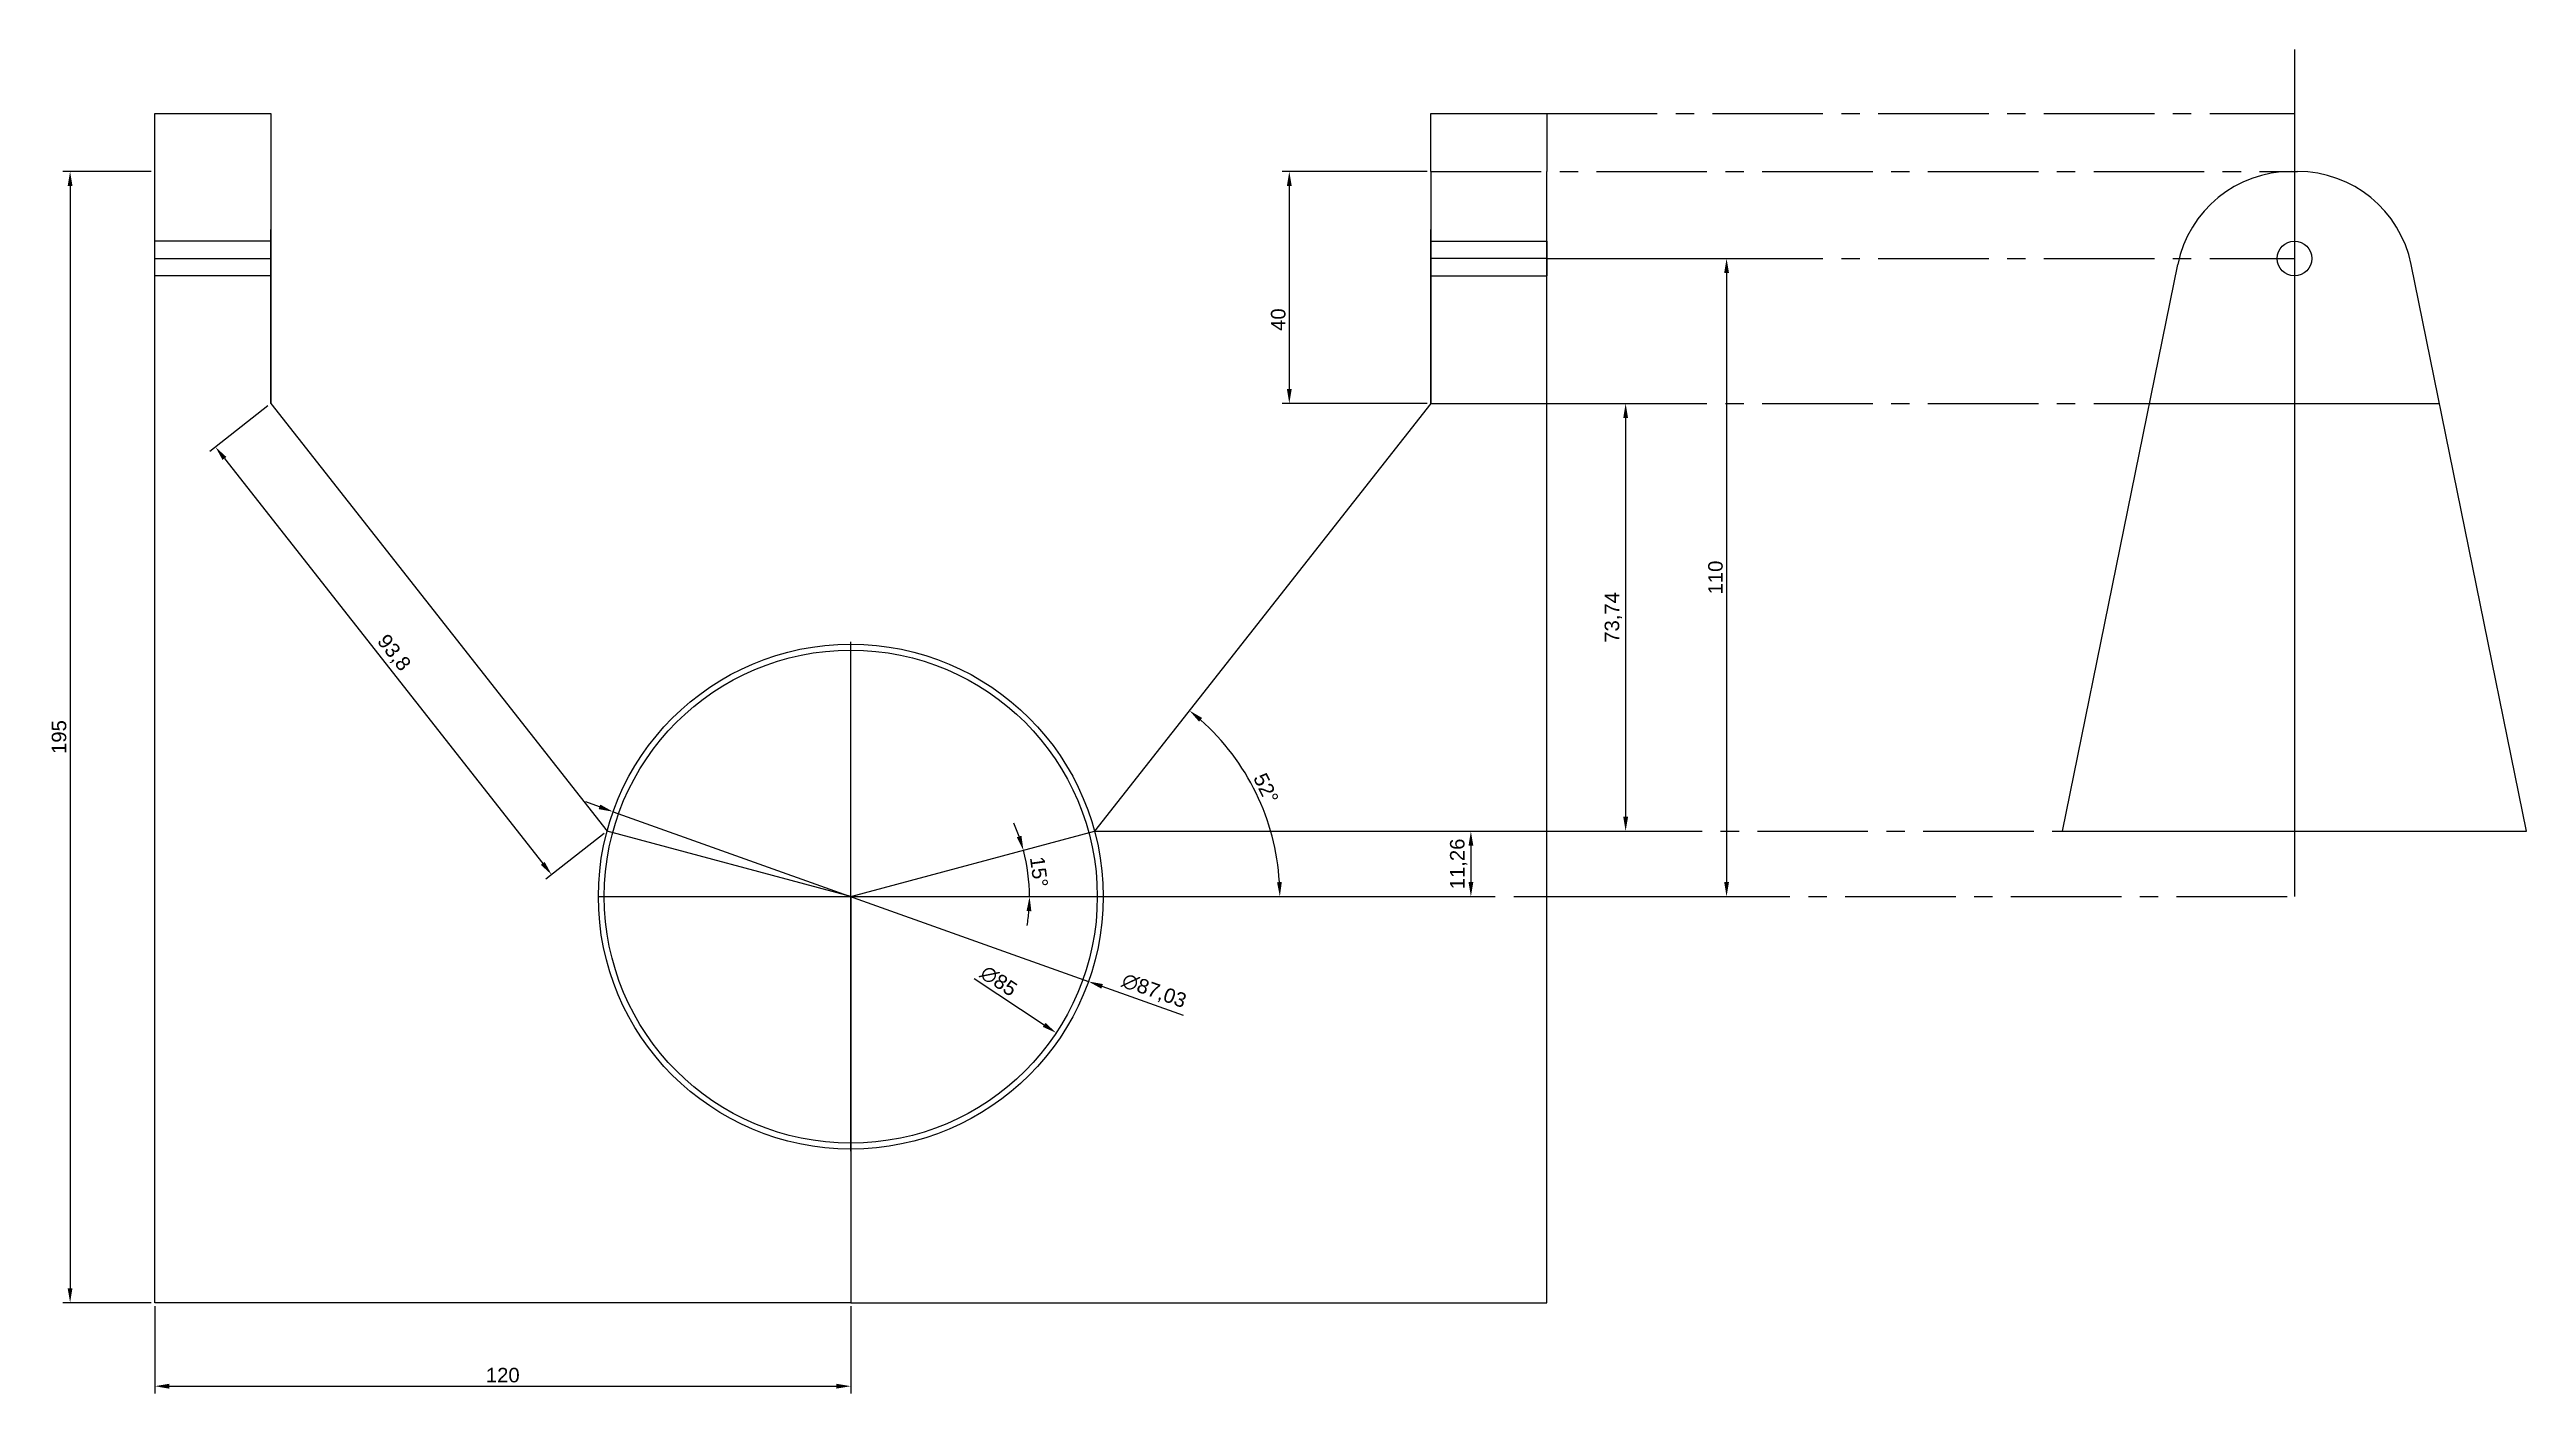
# Model space of a CAD drawing. Header units: millimetres. Extents: x 1725 to 3782, y 769 to 1686.
# Drawn here: x 1725.1 to 2152.2, y 1389.7 to 1621.4 of the extents above; entities that cross this region are included whole.
import ezdxf

# ---------------------------------------------------------------- set-up
doc = ezdxf.new("R2010")
doc.units = ezdxf.units.MM
doc.linetypes.add('CENTER2', pattern=[28.575, 19.05, -3.175, 3.175, -3.175])
doc.styles.get("Standard").update_dxf_attribs({"font": 'arial.ttf'})
doc.dimstyles.new('ISO-25', dxfattribs={"dimtxt": 2.5, "dimasz": 2.5, "dimexe": 1.25, "dimexo": 0.625, "dimtad": 1, "dimtxsty": 'Standard', "dimcen": 2.5, "dimadec": 0, "dimazin": 0, "dimtfac": 1, "dimtmove": 0, "dimatfit": 3, "dimfxl": 1, "dimarcsym": 0})

msp = doc.modelspace()

# ---------------------------------------------------------------- blocks, each defined once
blk = doc.blocks.new('*D2')
at = {"color": 0, "lineweight": -2, "transparency": 16777216}
for p, q in [((1742.62, 1600.37), (1727.39, 1600.37)), ((1728.64, 1597.87), (1728.64, 1407.87)), ((1742.62, 1405.37), (1727.39, 1405.37))]:
    blk.add_line(p, q, dxfattribs=at)
at = {"color": 0, "transparency": 16777216}
for points in [[(1728.22, 1597.87), (1729.05, 1597.87), (1728.64, 1600.37)], [(1728.22, 1407.87), (1729.05, 1407.87), (1728.64, 1405.37)]]:
    blk.add_solid(points, dxfattribs=at)
at = {"layer": 'Defpoints', "color": 0, "transparency": 16777216}
for p in [(1743.24, 1600.37), (1728.64, 1405.37), (1743.24, 1405.37)]:
    blk.add_point(p, dxfattribs=at)
at = {"color": 0, "transparency": 16777216, "insert": (1726.74, 1502.87), "char_height": 2.5, "attachment_point": 5, "rotation": 90}
blk.add_mtext('195', dxfattribs=at)
blk = doc.blocks.new('*D3')
at = {"color": 0, "lineweight": -2, "transparency": 16777216}
for p, q in [((1743.24, 1404.74), (1743.24, 1389.72)), ((1863.24, 1404.74), (1863.24, 1389.72)), ((1745.74, 1390.97), (1860.74, 1390.97))]:
    blk.add_line(p, q, dxfattribs=at)
at = {"color": 0, "transparency": 16777216}
for points in [[(1745.74, 1391.39), (1745.74, 1390.55), (1743.24, 1390.97)], [(1860.74, 1391.39), (1860.74, 1390.55), (1863.24, 1390.97)]]:
    blk.add_solid(points, dxfattribs=at)
at = {"layer": 'Defpoints', "color": 0, "transparency": 16777216}
for p in [(1743.24, 1405.37), (1863.24, 1405.37), (1863.24, 1390.97)]:
    blk.add_point(p, dxfattribs=at)
at = {"color": 0, "transparency": 16777216, "insert": (1803.24, 1392.87), "char_height": 2.5, "attachment_point": 5}
blk.add_mtext('120', dxfattribs=at)
blk = doc.blocks.new('*D1')
at = {"color": 0, "lineweight": -2, "transparency": 16777216}
for p, q in [((1962.62, 1600.37), (1937.6, 1600.37)), ((1938.85, 1597.87), (1938.85, 1562.87)), ((1962.62, 1560.37), (1937.6, 1560.37))]:
    blk.add_line(p, q, dxfattribs=at)
at = {"color": 0, "transparency": 16777216}
for points in [[(1938.44, 1597.87), (1939.27, 1597.87), (1938.85, 1600.37)], [(1938.44, 1562.87), (1939.27, 1562.87), (1938.85, 1560.37)]]:
    blk.add_solid(points, dxfattribs=at)
at = {"layer": 'Defpoints', "color": 0, "transparency": 16777216}
for p in [(1963.24, 1600.37), (1938.85, 1560.37), (1963.24, 1560.37)]:
    blk.add_point(p, dxfattribs=at)
at = {"color": 0, "transparency": 16777216, "insert": (1936.95, 1574.83), "char_height": 2.5, "attachment_point": 5, "rotation": 90}
blk.add_mtext('40', dxfattribs=at)
blk = doc.blocks.new('*D7')
at = {"color": 0, "lineweight": -2, "transparency": 16777216}
for start, end in [(19.6486, 24.2971), (360, 15), (350.7029, 355.3514)]:
    blk.add_arc((1863.24, 1475.37), 30.82, start, end, dxfattribs=at)
at = {"color": 0, "transparency": 16777216}
for points in [[(1892.67, 1485.86), (1891.87, 1485.61), (1893.01, 1483.34)], [(1893.55, 1472.89), (1894.38, 1472.85), (1894.07, 1475.37)]]:
    blk.add_solid(points, dxfattribs=at)
at = {"layer": 'Defpoints', "color": 0, "transparency": 16777216}
for p in [(1905.27, 1486.63), (1893.95, 1478.05), (1819.73, 1475.37), (1863.24, 1475.37), (1960.28, 1475.37)]:
    blk.add_point(p, dxfattribs=at)
at = {"color": 0, "transparency": 16777216, "insert": (1895.69, 1479.64), "char_height": 2.5, "attachment_point": 5, "rotation": 277.5}
blk.add_mtext('15°', dxfattribs=at)
blk = doc.blocks.new('*D8')
at = {"color": 0, "lineweight": -2, "transparency": 16777216}
blk.add_arc((1896.42, 1475.37), 40.8, 3.5112, 48.3159, dxfattribs=at)
at = {"color": 0, "transparency": 16777216}
for points in [[(1923.29, 1505.52), (1923.82, 1506.16), (1921.64, 1507.44)], [(1937.56, 1477.88), (1936.73, 1477.85), (1937.22, 1475.37)]]:
    blk.add_solid(points, dxfattribs=at)
at = {"layer": 'Defpoints', "color": 0, "transparency": 16777216}
for p in [(1963.24, 1560.37), (1905.27, 1486.63), (1935.38, 1487.48), (1819.73, 1475.37), (1960.28, 1475.37)]:
    blk.add_point(p, dxfattribs=at)
at = {"color": 0, "transparency": 16777216, "insert": (1934.83, 1494.03), "char_height": 2.5, "attachment_point": 5, "rotation": 295.9135}
blk.add_mtext('52°', dxfattribs=at)
blk = doc.blocks.new('*D9')
at = {"color": 0, "lineweight": -2, "transparency": 16777216}
for p, q in [((1819.91, 1490.84), (1817.55, 1491.68)), ((1822.26, 1490), (1904.22, 1460.74)), ((1920.62, 1454.89), (1906.58, 1459.9))]:
    blk.add_line(p, q, dxfattribs=at)
at = {"color": 0, "transparency": 16777216}
for points in [[(1820.05, 1491.23), (1819.77, 1490.45), (1822.26, 1490)], [(1906.72, 1460.29), (1906.44, 1459.5), (1904.22, 1460.74)]]:
    blk.add_solid(points, dxfattribs=at)
at = {"layer": 'Defpoints', "color": 0, "transparency": 16777216}
for p in [(1822.26, 1490), (1904.22, 1460.74)]:
    blk.add_point(p, dxfattribs=at)
at = {"color": 0, "transparency": 16777216, "insert": (1915.5, 1459.01), "char_height": 2.5, "attachment_point": 5, "rotation": 340.3534}
blk.add_mtext('∅87,03', dxfattribs=at)
blk = doc.blocks.new('*D10')
at = {"color": 0, "lineweight": -2, "transparency": 16777216}
blk.add_line((1884.5, 1461.27), (1896.58, 1453.26), dxfattribs=at)
at = {"color": 0, "transparency": 16777216}
blk.add_solid([(1896.81, 1453.61), (1896.35, 1452.91), (1898.66, 1451.88)], dxfattribs=at)
at = {"layer": 'Defpoints', "color": 0, "transparency": 16777216}
for p in [(1827.82, 1498.85), (1898.66, 1451.88)]:
    blk.add_point(p, dxfattribs=at)
at = {"color": 0, "transparency": 16777216, "insert": (1888.74, 1460.82), "char_height": 2.5, "attachment_point": 5, "rotation": 326.4515}
blk.add_mtext('∅85', dxfattribs=at)
blk = doc.blocks.new('*D11')
at = {"color": 0, "lineweight": -2, "transparency": 16777216}
for p, q in [((1905.9, 1486.63), (1971.41, 1486.63)), ((1970.16, 1484.13), (1970.16, 1477.87)), ((1905.9, 1475.37), (1971.41, 1475.37))]:
    blk.add_line(p, q, dxfattribs=at)
at = {"color": 0, "transparency": 16777216}
for points in [[(1969.75, 1484.13), (1970.58, 1484.13), (1970.16, 1486.63)], [(1969.75, 1477.87), (1970.58, 1477.87), (1970.16, 1475.37)]]:
    blk.add_solid(points, dxfattribs=at)
at = {"layer": 'Defpoints', "color": 0, "transparency": 16777216}
for p in [(1905.27, 1486.63), (1905.27, 1475.37), (1970.16, 1475.37)]:
    blk.add_point(p, dxfattribs=at)
at = {"color": 0, "transparency": 16777216, "insert": (1968.04, 1481), "char_height": 2.5, "attachment_point": 5, "rotation": 90}
blk.add_mtext('11,26', dxfattribs=at)
blk = doc.blocks.new('*D12')
at = {"color": 0, "lineweight": -2, "transparency": 16777216}
for p, q in [((1963.87, 1560.37), (1998.09, 1560.37)), ((1996.84, 1557.87), (1996.84, 1489.13)), ((1963.87, 1486.63), (1998.09, 1486.63))]:
    blk.add_line(p, q, dxfattribs=at)
at = {"color": 0, "transparency": 16777216}
for points in [[(1996.43, 1557.87), (1997.26, 1557.87), (1996.84, 1560.37)], [(1996.43, 1489.13), (1997.26, 1489.13), (1996.84, 1486.63)]]:
    blk.add_solid(points, dxfattribs=at)
at = {"layer": 'Defpoints', "color": 0, "transparency": 16777216}
for p in [(1963.24, 1560.37), (1963.24, 1486.63), (1996.84, 1486.63)]:
    blk.add_point(p, dxfattribs=at)
at = {"color": 0, "transparency": 16777216, "insert": (1994.71, 1523.5), "char_height": 2.5, "attachment_point": 5, "rotation": 90}
blk.add_mtext('73,74', dxfattribs=at)
blk = doc.blocks.new('*D13')
at = {"color": 0, "lineweight": -2, "transparency": 16777216}
for p, q in [((1762.75, 1559.98), (1752.72, 1552.1)), ((1755.25, 1550.9), (1810.13, 1481.1)), ((1820.72, 1486.24), (1810.69, 1478.36))]:
    blk.add_line(p, q, dxfattribs=at)
at = {"color": 0, "transparency": 16777216}
for points in [[(1755.58, 1551.16), (1754.92, 1550.65), (1753.71, 1552.87)], [(1810.46, 1481.35), (1809.8, 1480.84), (1811.68, 1479.13)]]:
    blk.add_solid(points, dxfattribs=at)
at = {"layer": 'Defpoints', "color": 0, "transparency": 16777216}
for p in [(1763.24, 1560.37), (1821.21, 1486.63), (1811.68, 1479.13)]:
    blk.add_point(p, dxfattribs=at)
at = {"color": 0, "transparency": 16777216, "insert": (1784.36, 1517.32), "char_height": 2.5, "attachment_point": 5, "rotation": 308.1729}
blk.add_mtext('93,8', dxfattribs=at)
blk = doc.blocks.new('*D14')
at = {"color": 0, "lineweight": -2, "transparency": 16777216}
for p, q in [((1983.87, 1585.37), (2015.49, 1585.37)), ((2014.24, 1582.87), (2014.24, 1477.87)), ((1983.87, 1475.37), (2015.49, 1475.37))]:
    blk.add_line(p, q, dxfattribs=at)
at = {"color": 0, "transparency": 16777216}
for points in [[(2013.83, 1582.87), (2014.66, 1582.87), (2014.24, 1585.37)], [(2013.83, 1477.87), (2014.66, 1477.87), (2014.24, 1475.37)]]:
    blk.add_solid(points, dxfattribs=at)
at = {"layer": 'Defpoints', "color": 0, "transparency": 16777216}
for p in [(1983.24, 1585.37), (1983.24, 1475.37), (2014.24, 1475.37)]:
    blk.add_point(p, dxfattribs=at)
at = {"color": 0, "transparency": 16777216, "insert": (2012.34, 1530.37), "char_height": 2.5, "attachment_point": 5, "rotation": 90}
blk.add_mtext('110', dxfattribs=at)

# ---------------------------------------------------------------- dimensions: what is measured, and where the dimension line sits
for base, p1, p2, picture, middle in [((1728.637, 1405.367), (1743.243, 1600.367), (1743.243, 1405.367), '*D2', (1726.736, 1502.867)), ((2014.244, 1475.367), (1983.243, 1585.367), (1983.243, 1475.367), '*D14', (2012.342, 1530.367)), ((1996.842, 1486.629), (1963.243, 1560.367), (1963.243, 1486.629), '*D12', (1994.715, 1523.498)), ((1970.163, 1475.367), (1905.273, 1486.629), (1905.273, 1475.367), '*D11', (1968.036, 1480.998))]:
    dim = msp.add_linear_dim(base=base, p1=p1, p2=p2, angle=90, dimstyle='ISO-25')
    dim.commit()
    dim.dimension.update_dxf_attribs({"geometry": picture, "text_midpoint": middle})
dim = msp.add_linear_dim(base=(1938.854, 1560.367), p1=(1963.243, 1600.367), p2=(1963.243, 1560.367), angle=90, dimstyle='ISO-25')
dim.commit()
dim.dimension.update_dxf_attribs({"geometry": '*D1', "text_midpoint": (1938.854, 1574.826), "dimtype": 160})
dim = msp.add_aligned_dim(p1=(1763.243, 1560.367), p2=(1821.213, 1486.629), distance=-12.131, dimstyle='ISO-25')
dim.commit()
dim.dimension.update_dxf_attribs({"geometry": '*D13', "text_midpoint": (1784.363, 1517.316)})
for base, line1, line2, picture, middle in [((1935.38, 1487.484), ((1819.73, 1475.367), (1960.28, 1475.367)), ((1963.243, 1560.367), (1905.273, 1486.629)), '*D8', (1934.829, 1494.029)), ((1893.948, 1478.054), ((1863.243, 1475.367), (1905.273, 1486.629)), ((1819.73, 1475.367), (1960.28, 1475.367)), '*D7', (1895.687, 1479.639))]:
    dim = msp.add_angular_dim_2l(base=base, line1=line1, line2=line2, dimstyle='ISO-25')
    dim.commit()
    dim.dimension.update_dxf_attribs({"geometry": picture, "text_midpoint": middle})
dim = msp.add_diameter_dim_2p(p1=(1827.823, 1498.855), p2=(1898.663, 1451.88), dimstyle='ISO-25')
dim.commit()
dim.dimension.update_dxf_attribs({"geometry": '*D10', "text_midpoint": (1887.653, 1459.181), "dimtype": 163})
dim = msp.add_diameter_dim_2p(p1=(1822.263, 1489.997), p2=(1904.223, 1460.738), dimstyle='ISO-25')
dim.commit()
dim.dimension.update_dxf_attribs({"geometry": '*D9', "text_midpoint": (1915.503, 1459.013)})
dim = msp.add_linear_dim(base=(1863.243, 1390.971), p1=(1743.243, 1405.367), p2=(1863.243, 1405.367), dimstyle='ISO-25')
dim.commit()
dim.dimension.update_dxf_attribs({"geometry": '*D3', "text_midpoint": (1803.243, 1392.872)})

# ---------------------------------------------------------------- linework, layer by layer
for p, q in [((2112.157, 1621.386), (2112.157, 1475.367)), ((1743.243, 1600.367), (1743.243, 1610.367)), ((1743.243, 1610.367), (1763.243, 1610.367)), ((1763.243, 1610.367), (1763.243, 1601.617)), ((1963.243, 1600.367), (1963.243, 1610.367)), ((1963.243, 1610.367), (1983.243, 1610.367)), ((1983.243, 1610.367), (1983.243, 1600.367)), ((1763.243, 1601.617), (1763.243, 1600.367)), ((1743.243, 1590.367), (1743.243, 1600.367)), ((1763.243, 1600.367), (1763.243, 1590.367)), ((1963.243, 1600.367), (1963.243, 1590.367)), ((1983.243, 1590.367), (1983.243, 1600.367)), ((1743.243, 1475.367), (1743.243, 1590.367)), ((1763.243, 1560.367), (1763.243, 1590.367)), ((1763.243, 1590.367), (1763.243, 1560.367)), ((1763.243, 1590.367), (1763.243, 1575.367)), ((1963.243, 1560.367), (1963.243, 1590.367)), ((1963.243, 1590.367), (1963.243, 1560.367)), ((1963.243, 1590.367), (1963.243, 1575.367)), ((1983.243, 1475.367), (1983.243, 1590.367)), ((1763.243, 1588.367), (1743.243, 1588.367)), ((1743.243, 1585.367), (1763.243, 1585.367)), ((1963.243, 1588.367), (1983.243, 1588.367)), ((1983.243, 1585.367), (1963.243, 1585.367)), ((1983.243, 1588.367), (1983.243, 1582.367)), ((1983.243, 1575.367), (1983.243, 1585.367)), ((1763.243, 1582.367), (1743.243, 1582.367)), ((1963.243, 1582.367), (1983.243, 1582.367)), ((1763.243, 1560.367), (1821.213, 1486.629)), ((1963.243, 1560.367), (1905.273, 1486.629)), ((1863.243, 1431.467), (1863.243, 1519.267)), ((1863.243, 1475.367), (1821.213, 1486.629)), ((1863.243, 1475.367), (1905.273, 1486.629)), ((1743.243, 1405.367), (1743.243, 1475.367)), ((1819.73, 1475.367), (1960.28, 1475.367)), ((1863.243, 1475.367), (1863.243, 1405.367)), ((1863.243, 1475.367), (1863.243, 1405.367)), ((1983.243, 1405.367), (1983.243, 1475.367)), ((1863.243, 1405.367), (1743.243, 1405.367)), ((1863.243, 1405.367), (1983.243, 1405.367))]:
    msp.add_line(p, q)
at = {"linetype": 'CENTER2'}
for p, q in [((1983.243, 1610.367), (2112.157, 1610.367)), ((1963.243, 1600.367), (2112.157, 1600.367)), ((1983.243, 1585.367), (2112.157, 1585.367)), ((1963.243, 1560.367), (2112.157, 1560.367)), ((1905.273, 1486.629), (2112.157, 1486.629)), ((1863.243, 1475.367), (2112.157, 1475.367))]:
    msp.add_line(p, q, dxfattribs=at)
at = {"color": 3}
for p, q in [((2111.635, 1600.367), (2112.679, 1600.367)), ((2072.157, 1486.629), (2092.036, 1584.354)), ((2152.157, 1486.629), (2132.277, 1584.354)), ((2087.157, 1560.367), (2137.157, 1560.367)), ((2072.157, 1486.629), (2152.157, 1486.629))]:
    msp.add_line(p, q, dxfattribs=at)
msp.add_circle((2112.157, 1585.367), 3, dxfattribs=at)
for radius in [43.513, 42.5, 42.5]:
    msp.add_circle((1863.243, 1475.367), radius)
for centre, start, end in [((2111.635, 1580.367), 90, 168.50162), ((2112.679, 1580.367), 11.49838, 90)]:
    msp.add_arc(centre, 20, start, end, dxfattribs=at)

msp.set_redraw_order([(e.dxf.handle, doc.entitydb.next_handle()) for e in msp.query("TEXT MTEXT ATTDEF DIMENSION ARC_DIMENSION")])  # texts and dimensions are drawn at this point

doc.saveas('drawing.dxf')
